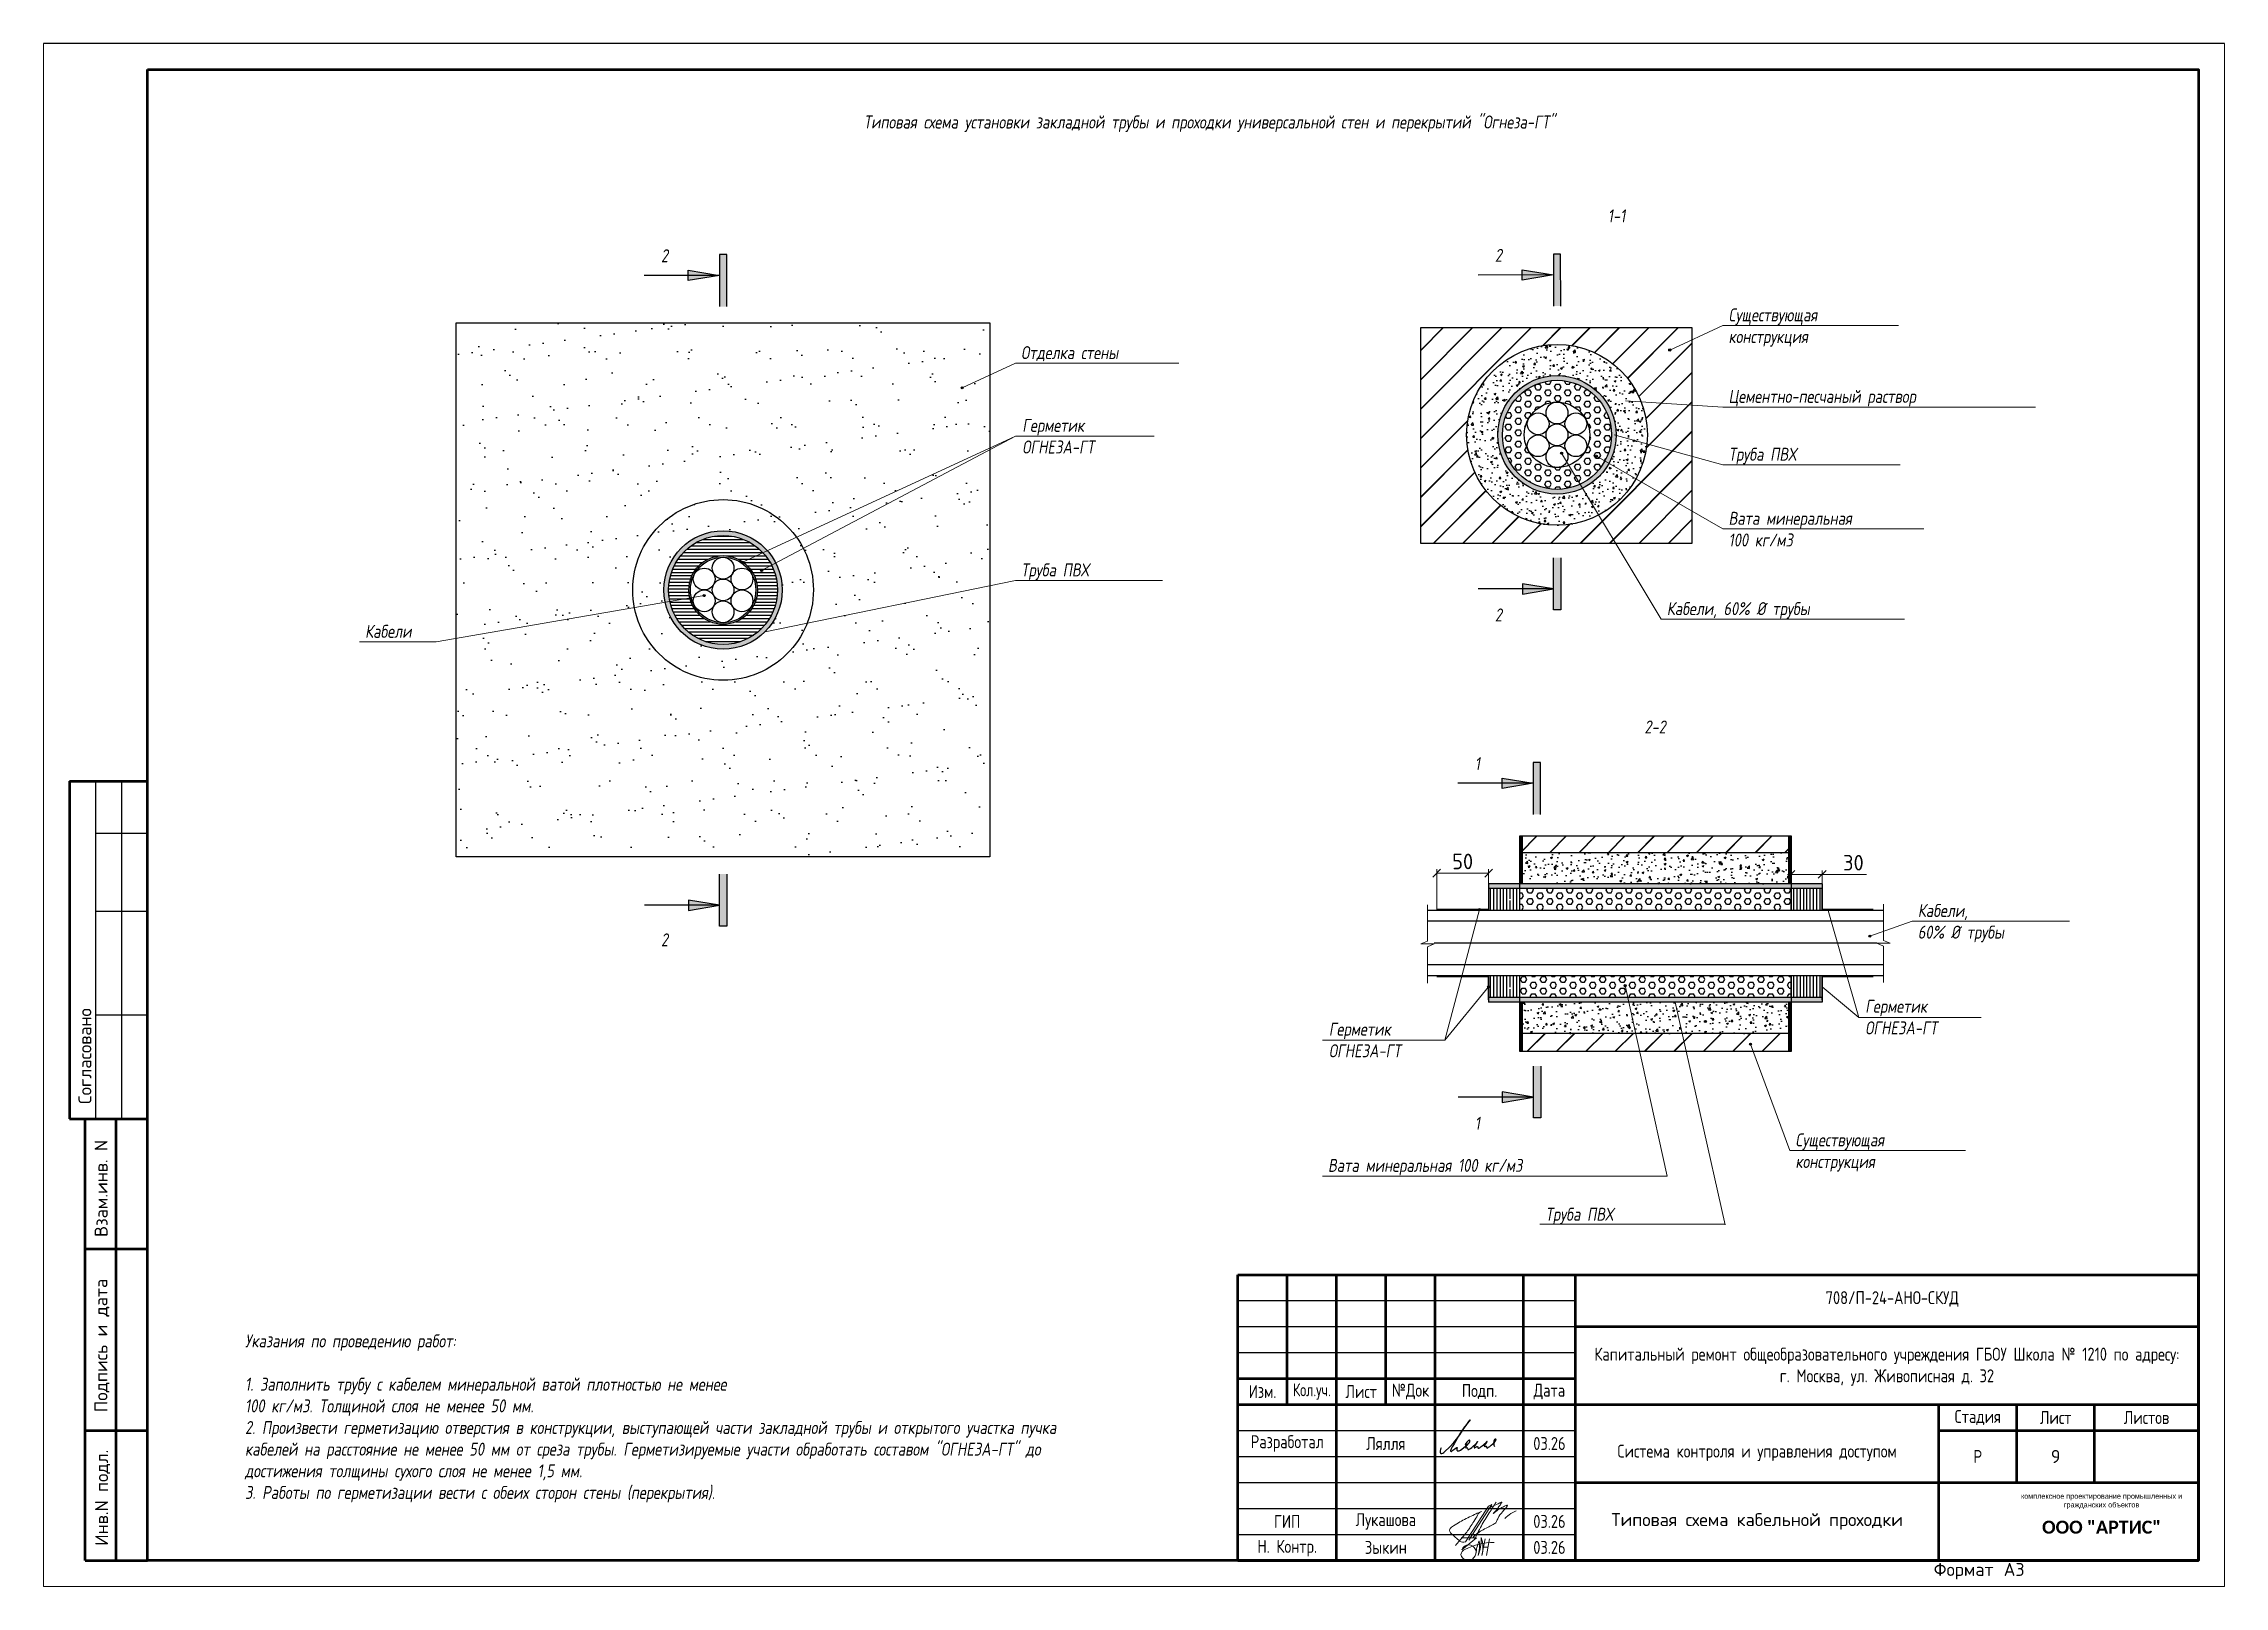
# Paper-space layout 'Сх3' of a CAD drawing. Header units: millimetres. Extents: x -3722 to 1243, y -4660 to 657.
# Drawn here: x -3722.4 to -3304, y -4660.4 to -4364.5 of the extents above; entities outside this region: 32.
# The model-space entities are those that its viewports show. They can reach past a viewport. Long polylines and large blocks are cut down to what shows.
import ezdxf
from ezdxf.enums import TextEntityAlignment as Align

# ---------------------------------------------------------------- set-up
doc = ezdxf.new("R2010")
doc.units = ezdxf.units.MM
doc.linetypes.add('JIS_02_2.0', pattern=[3, 2, -1])
doc.linetypes.add('SHTRIX2', pattern=[2.2, 1, -1.2])
for name, color, linetype in [('__НАДПИСИ', 7, 'Continuous'), ('G-ANOTVPRT_T', 7, 'Continuous'), ('Основная', 7, 'Continuous'), ('стена', 20, 'Continuous')]:
    doc.layers.add(name, color=color, linetype=linetype)
for name, color, linetype, lineweight in [('__ФОРМАТ', 7, 'Continuous', 40), ('A-_ANOTTEXT_T', 7, 'Continuous', 9), ('Подписи', 7, 'Continuous', 13), ('Формат', 225, 'Continuous', 30)]:
    doc.layers.add(name, color=color, linetype=linetype, lineweight=lineweight)
doc.layers.add('ОФ_подписи', color=5, linetype='Continuous', lineweight=13, true_color=0x0000ff)
doc.styles.add('GOST 2.304', font='')
doc.styles.add('GOST 2.304 type A', font='', dxfattribs={"height": 250})
doc.styles.add('GOST 2.304 type A_2', font='', dxfattribs={"height": 2.5})
doc.styles.add('GOST 2.304 type A_3', font='', dxfattribs={"height": 3.5})
doc.styles.add('GOST Common_4', font='', dxfattribs={"height": 7})
doc.styles.add('ISOCPEUR', font='isocpeur.ttf', dxfattribs={"width": 0.9, "height": 350})
doc.styles.add('PDF ISOCPEUR', font='isocpeur.ttf')
doc.styles.add('RubezhCAD', font='', dxfattribs={"oblique": 10})
doc.styles.get("Standard").update_dxf_attribs({"font": ''})
doc.styles.add('XREF1$0$Standard', font='isocpeur.ttf')
doc.styles.add('ГОСТ 2.304', font='')
doc.styles.get('GOST 2.304').set_extended_font_data('GOST type B')
doc.styles.get('GOST 2.304 type A').set_extended_font_data('GOST 2.304 type A')
doc.styles.get('GOST 2.304 type A_2').set_extended_font_data('GOST 2.304 type A')
doc.styles.get('GOST 2.304 type A_3').set_extended_font_data('GOST 2.304 type A')
doc.styles.get('GOST Common_4').set_extended_font_data('GOST 2.304 type A')
doc.styles.get('RubezhCAD').set_extended_font_data('GOST type A')
doc.styles.get('Standard').set_extended_font_data('GOST type B')
doc.styles.get('ГОСТ 2.304').set_extended_font_data('GOST 2.304 type A')
doc.dimstyles.new('Копия 150', dxfattribs={"dimtxt": 2, "dimasz": 2, "dimexe": 1.25, "dimexo": 0.5, "dimgap": 1, "dimtad": 1, "dimdec": 0, "dimtxsty": 'Standard', "dimblk": 'OBLIQUE', "dimcen": 2.5, "dimdle": 1, "dimadec": 0, "dimazin": 0, "dimtfac": 1, "dimtdec": 0, "dimtmove": 0, "dimatfit": 3, "dimldrblk": 'DOT', "dimfxl": 1, "dimlwd": 5, "dimlwe": 5, "dimarcsym": 0})

psp = doc.layouts.new('Сх3')

# ---------------------------------------------------------------- texts
at = {"layer": 'A-_ANOTTEXT_T', "attachment_point": 1}
for s, insert, char_height, width, style in [('\\fGOST Common|b0|i0|c204|p34|; ', (599.92, 657.41), 7, 2.9662, 'GOST Common_4'), ('\\fGOST Common|b0|i0|c204|p34|; ', (682.41, 657.41), 7, 2.9662, 'GOST Common_4'), ('\\fGOST Common|b0|i0|c204|p34|; ', (738.37, 657.41), 7, 2.9662, 'GOST Common_4'), ('\\fGOST Common|b0|i0|c204|p34|; ', (844.53, 657.41), 7, 2.9662, 'GOST Common_4'), ('\\fGOST Common|b0|i0|c204|p34|; ', (640.87, 645.43), 7, 2.9662, 'GOST Common_4'), ('\\fGOST Common|b0|i0|c204|p34|; ', (708.67, 645.43), 7, 2.9662, 'GOST Common_4'), ('\\fGOST Common|b0|i0|c204|p34|; ', (810.07, 645.43), 7, 2.9662, 'GOST Common_4'), ('\\fGOST Common|b0|i0|c204|p34|; ', (822.44, 645.43), 7, 2.9662, 'GOST Common_4'), ('\\fGOST Common|b0|i0|c204|p34|; ', (652.58, 621.49), 7, 2.9662, 'GOST Common_4'), ('\\fGOST Common|b0|i0|c204|p34|; ', (731.88, 621.49), 7, 2.9662, 'GOST Common_4'), ('\\fGOST Common|b0|i0|c204|p34|; ', (790.56, 621.49), 7, 2.9662, 'GOST Common_4'), ('\\fGOST 2.304 type A|b0|i0|c204|p34|; ', (1157.37, 68.61), 2.5, 1.2827, 'GOST 2.304 type A_2'), ('\\fGOST 2.304 type A|b0|i0|c204|p34|; ', (1161.34, 68.61), 2.5, 1.2827, 'GOST 2.304 type A_2'), ('\\fGOST 2.304 type A|b0|i0|c204|p34|; ', (1183.56, 68.61), 2.5, 1.2827, 'GOST 2.304 type A_2'), ('\\fGOST 2.304 type A|b0|i0|c204|p34|; ', (1186.08, 68.61), 2.5, 1.2827, 'GOST 2.304 type A_2'), ('\\fGOST 2.304 type A|b0|i0|c204|p34|; ', (1199.44, 68.61), 2.5, 1.2827, 'GOST 2.304 type A_2'), ('\\fGOST 2.304 type A|b0|i0|c204|p34|; ', (1214.45, 68.61), 2.5, 1.2827, 'GOST 2.304 type A_2'), ('\\fGOST 2.304 type A|b0|i0|c204|p34|; ', (1224.71, 68.61), 2.5, 1.2827, 'GOST 2.304 type A_2'), ('\\fGOST 2.304 type A|b0|i0|c204|p34|; ', (1145.4, 64.78), 2.5, 1.2827, 'GOST 2.304 type A_2'), ('\\fGOST 2.304 type A|b0|i0|c204|p34|; ', (1149.63, 64.78), 2.5, 1.2827, 'GOST 2.304 type A_2'), ('\\fGOST 2.304 type A|b0|i0|c204|p34|; ', (1158.82, 64.78), 2.5, 1.2827, 'GOST 2.304 type A_2'), ('\\fGOST 2.304 type A|b0|i0|c204|p34|; ', (1142.67, 17.43), 3.5, 1.6835, 'GOST 2.304 type A_3'), ('\\fGOST 2.304 type A|b0|i0|c204|p34|; ', (1170.98, 17.43), 3.5, 1.6835, 'GOST 2.304 type A_3'), ('\\fGOST 2.304 type A|b0|i0|c204|p34|; ', (1182.29, 17.43), 3.5, 1.6835, 'GOST 2.304 type A_3'), ('\\fGOST 2.304 type A|b0|i0|c204|p34|; ', (1201.87, 17.43), 3.5, 1.6835, 'GOST 2.304 type A_3'), ('\\fGOST 2.304 type A|b0|i0|c204|p34|; ', (1243.34, 17.43), 3.5, 1.6835, 'GOST 2.304 type A_3'), ('\\fGOST 2.304 type A|b0|i0|c204|p34|; ', (1143.4, 12.07), 3.5, 1.6835, 'GOST 2.304 type A_3'), ('\\fGOST 2.304 type A|b0|i0|c204|p34|; ', (1167.34, 12.07), 3.5, 1.6835, 'GOST 2.304 type A_3'), ('\\fGOST 2.304 type A|b0|i0|c204|p34|; ', (1225.35, 12.07), 3.5, 1.6835, 'GOST 2.304 type A_3'), ('\\fGOST 2.304 type A|b0|i0|c204|p34|; ', (1232.69, 12.07), 3.5, 1.6835, 'GOST 2.304 type A_3'), ('\\fGOST 2.304 type A|b0|i0|c204|p34|; ', (1160.79, 6.71), 3.5, 1.6835, 'GOST 2.304 type A_3'), ('\\fGOST 2.304 type A|b0|i0|c204|p34|; ', (1211.59, 6.71), 3.5, 1.6835, 'GOST 2.304 type A_3')]:
    psp.add_mtext(s, dxfattribs=dict(at, insert=insert, char_height=char_height, width=width, style=style))

msp = doc.modelspace()

# ---------------------------------------------------------------- texts
at = {"color": 0, "linetype": 'SHTRIX2', "lineweight": 50, "transparency": 33554687, "char_height": 250, "style": 'RubezhCAD'}
for s, insert, attachment_point in [('Типовая схема установки закладной трубы и проходки универсальной стен и перекрытий "Огнеза-ГТ" ', (607904.4, 157238.5), 5), ('1-1', (615575.2, 155590), 1), ('2', (597341.4, 154822.7), 1), ('2', (613402, 154831), 1), ('Существующая\\Pконструкция', (617901.6, 153683.9), 1), ('Отделка стены', (604276, 152957.5), 1), ('Цементно-песчаный раствор ', (617901.6, 152115.3), 1), ('Герметик \\PОГНЕЗА-ГТ', (604299.1, 151557.4), 1), ('Труба ПВХ', (617901.6, 151001.5), 1), ('Вата минеральная \\P100 кг/м3', (617901.6, 149768.1), 1), ('Труба ПВХ', (604276, 148774.7), 1), ('2', (613402, 147907.8), 1), ('Кабели, 60% %%C трубы', (616712.4, 148029.2), 1), ('Кабели', (591641.9, 147592.2), 1), ('2-2', (616281.5, 145750.7), 1), ('1', (613014.5, 145045.7), 1), ('Кабели, \\P60% %%C трубы\\P', (621546.9, 142217.5), 1), ('2', (597341.4, 141653.2), 1), ('Герметик \\PОГНЕЗА-ГТ', (620533.7, 140374.5), 1), ('Герметик \\PОГНЕЗА-ГТ', (610203.9, 139933.6), 1), ('1', (613014.5, 138122.5), 1), ('Существующая\\Pконструкция', (619189.9, 137801.9), 1), ('Вата минеральная 100 кг/м3 ', (610187.7, 137311.1), 1), ('Труба ПВХ', (614375.2, 136370.3), 1)]:
    msp.add_mtext(s, dxfattribs=dict(at, insert=insert, attachment_point=attachment_point))
at = {"color": 0, "linetype": 'SHTRIX2', "lineweight": 50, "transparency": 33554687, "insert": (589330.3, 133931.8), "char_height": 250, "width": 16232.396, "attachment_point": 1, "style": 'RubezhCAD'}
msp.add_mtext('Указания по проведению работ:{\\L\\P\\P}1. Заполнить трубу с кабелем минеральной ватой плотностью не менее \\P100 кг/м3. Толщиной слоя не менее 50 мм.\\P2. Произвести герметизацию отверстия в конструкции, выступающей части закладной трубы и открытого участка пучка кабелей на расстояние не менее 50 мм от среза трубы. Герметизируемые участи обработать составом "ОГНЕЗА-ГТ" до достижения толщины сухого слоя не менее 1,5 мм.\\P3. Работы по герметизации вести с обеих сторон стены (перекрытия).', dxfattribs=at)
at = {"color": 0, "linetype": 'Continuous', "transparency": 33554687, "insert": (624201.6, 131581.9), "char_height": 250, "width": 1500, "attachment_point": 5, "style": 'PDF ISOCPEUR'}
msp.add_mtext('9', dxfattribs=at)
at = {"layer": 'Формат', "color": 0, "transparency": 33554687, "insert": (618451.6, 130331.9), "char_height": 250, "width": 7000, "attachment_point": 5, "style": 'ISOCPEUR'}
msp.add_mtext('{\\W1;Типовая схема кабельной проходки}', dxfattribs=at)

# ---------------------------------------------------------------- blocks, each defined once
blk = doc.blocks.new('*U1218')
at = {"lineweight": 50}
for p, q in [((5, 155), (20, 155)), ((5, 155), (5, 90)), ((5, 90), (20, 90)), ((8, 5), (8, 90)), ((14, 5), (14, 90)), ((8, 65), (20, 65)), ((8, 30), (20, 30)), ((8, 5), (20, 5))]:
    blk.add_line(p, q, dxfattribs=at)
for p, q in [((10, 155), (10, 90)), ((15, 155), (15, 90)), ((10, 145), (20, 145)), ((10, 130), (20, 130)), ((10, 110), (20, 110))]:
    blk.add_line(p, q)
blk.add_lwpolyline([(0, 0), (420, 0), (420, 297), (0, 297)], close=True)
blk.add_lwpolyline([(20, 292), (415, 292), (415, 5), (20, 5)], close=True, dxfattribs=at)
at = {"style": 'XREF1$0$Standard'}
for s, p in [('Согласовано', (7.95, 102.07)), ('Взам.инв. N', (11.07, 76.61)), ('Подпись и дата', (11.04, 46.36)), ('Инв.N подл.', (11.17, 17.07))]:
    blk.add_text(s, height=2.5, rotation=90, dxfattribs=at).set_placement(p, align=Align.MIDDLE_CENTER)
blk.add_text('Формат', height=2.5, dxfattribs=at).set_placement((364.02, 2))
blk.add_text('А3', height=2.5, dxfattribs=at).set_placement((381.51, 2), align=Align.RIGHT)
for tag, p in [('СОГЛАСОВАНО_ДАТА2', (14.37, 145.56)), ('СОГЛАСОВАНО_ДАТА3', (19.37, 145.56)), ('СОГЛАСОВАНО_ФАМИЛИЯ2', (14.37, 110.56)), ('СОГЛАСОВАНО_ФАМИЛИЯ3', (19.37, 110.56)), ('СОГЛАСОВАНО_ДОЛЖНОСТЬ2', (14.37, 90.56)), ('СОГЛАСОВАНО_ДОЛЖНОСТЬ3', (19.37, 90.56))]:
    blk.add_attdef(tag, p, '', height=2.5, rotation=90, dxfattribs=at)
for tag, p in [('ВЗАМ_ИНВ_НОМЕР', (19.37, 77.5)), ('ИНВ_N_ПОДЛ', (19.37, 17.5))]:
    blk.add_attdef(tag, text='', height=2.5, rotation=90, dxfattribs=at).set_placement(p, align=Align.CENTER)
blk.add_attdef('ИНВ_ДАТА', text='', height=2.5, rotation=90, dxfattribs=at).set_placement((19.37, 63.83), align=Align.RIGHT)
blk = doc.blocks.new('_Oblique')
at = {"color": 0, "linetype": 'ByBlock', "lineweight": -2}
blk.add_line((-0.5, -0.5), (0.5, 0.5), dxfattribs=at)
blk = doc.blocks.new('*D1298')
at = {"color": 0, "lineweight": 5, "transparency": 16777216}
for p, q in [((619105, 142515), (619105, 142863)), ((619705, 142515), (619705, 142863)), ((619105, 142788), (619705, 142788)), ((619705, 142788), (620560, 142788))]:
    blk.add_line(p, q, dxfattribs=at)
at = {"layer": 'Defpoints', "color": 0, "transparency": 16777216}
for p in [(619105, 142515), (619705, 142788), (619705, 142515)]:
    blk.add_point(p, dxfattribs=at)
at = {"color": 0, "lineweight": 5, "transparency": 16777216, "xscale": 150, "yscale": 150, "zscale": 150, "rotation": 180}
blk.add_blockref('_Oblique', (619105, 142788), dxfattribs=at)
at = {"color": 0, "lineweight": 5, "transparency": 16777216, "xscale": 150, "yscale": 150, "zscale": 150}
blk.add_blockref('_Oblique', (619705, 142788), dxfattribs=at)
at = {"color": 0, "transparency": 16777216, "insert": (620306, 143013), "char_height": 300, "attachment_point": 5, "style": 'GOST 2.304'}
blk.add_mtext('30', dxfattribs=at)
blk = doc.blocks.new('_Dot')
at = {"color": 0, "linetype": 'ByBlock', "lineweight": -2}
blk.add_line((-0.5, 0), (-1, 0), dxfattribs=at)
at = {"color": 0, "linetype": 'ByBlock', "lineweight": 0, "const_width": 0.5}
blk.add_lwpolyline([(-0.25, 0, 1), (0.25, 0, 1)], format="xyb", close=True, dxfattribs=at)
blk = doc.blocks.new('*D1299')
at = {"color": 0, "lineweight": 5, "transparency": 16777216}
for p, q in [((612281, 142110), (612281, 142887)), ((612281, 142812), (613281, 142812)), ((613281, 142605), (613281, 142887))]:
    blk.add_line(p, q, dxfattribs=at)
at = {"layer": 'Defpoints', "color": 0, "transparency": 16777216}
for p in [(613281, 142812), (613281, 142605), (612281, 142110)]:
    blk.add_point(p, dxfattribs=at)
at = {"color": 0, "lineweight": 5, "transparency": 16777216, "xscale": 150, "yscale": 150, "zscale": 150, "rotation": 180}
blk.add_blockref('_Oblique', (612281, 142812), dxfattribs=at)
at = {"color": 0, "lineweight": 5, "transparency": 16777216, "xscale": 150, "yscale": 150, "zscale": 150}
blk.add_blockref('_Oblique', (613281, 142812), dxfattribs=at)
at = {"color": 0, "transparency": 16777216, "insert": (612781, 143037), "char_height": 300, "attachment_point": 5, "style": 'GOST 2.304'}
blk.add_mtext('50', dxfattribs=at)
blk = doc.blocks.new('П_Зыкин')
at = {"layer": 'ОФ_подписи', "color": 5, "ltscale": 100, "transparency": 33554687}
for p, q in [((142, 249), (62, -174)), ((102, 37), (218, 37)), ((258, 249), (178, -174))]:
    blk.add_line(p, q, dxfattribs=at)
blk.add_lwpolyline([(-462, 273), (-74, 273), (-446, -30)], dxfattribs=at)
for centre, radius, start, end in [((-271, -94), 186, 314.2393, 159.9348), ((345, -1372), 1523, 88.8758, 117.8788), ((1109, -252), 1204, 158.7593, 174.231), ((-1024, 224), 1068, 337.8144, 2.8859), ((-849, 72), 852, 342.8308, 7.4815), ((-9, 182), 4.48, 8.9691, 155.6551), ((-643, 22), 732, 344.4555, 20.462), ((-318, -169), 151, 108.7568, 173.4251), ((-287, -115), 185, 191.5358, 322.3512)]:
    blk.add_arc(centre, radius, start, end, dxfattribs=at)
blk = doc.blocks.new('П_Лукашова')
at = {"layer": 'ОФ_подписи', "color": 5}
for p, q in [((221, 339), (-221, -339)), ((286, 371), (-156, -307)), ((283, 370), (218, 338))]:
    blk.add_line(p, q, dxfattribs=at)
for points in [[(221, 301), (344, 360), (434, 401), (475, 416), (464, 395), (420, 336), (342, 232), (310, 203), (337, 221), (420, 283), (490, 322), (558, 352), (576, 358), (491, 240), (403, 113), (374, 49), (360, 20)], [(-221, -339), (-276, -344), (-368, -289), (-446, -221), (-505, -166), (-522, -116), (-412, -16), (-295, 56), (-173, 120), (-49, 179), (33, 216), (87, 237), (52, 221), (11, 167), (-59, 51), (-126, -52), (-177, -132), (-256, -231), (-409, -409)], [(360, 20), (294, -18), (203, -65), (91, -124), (-73, -248)], [(366, 415), (236, 213), (85, -37), (-50, -300)], [(530, 102), (646, 199), (748, 254)]]:
    blk.add_spline(points, degree=3, dxfattribs=at)
blk = doc.blocks.new('штамп')
at = {"layer": '__ФОРМАТ', "linetype": 'Continuous', "lineweight": 50}
for p, q in [((531929, 45357), (531929, 50857)), ((531929, 50857), (550429, 50857)), ((532879, 48357), (532879, 50857)), ((533829, 45357), (533829, 50857)), ((534779, 48357), (534779, 50857)), ((535729, 45357), (535729, 50857)), ((537429, 45357), (537429, 50857)), ((538429, 45357), (538429, 50857)), ((550429, 45357), (550429, 50857)), ((538429, 49857), (550429, 49857)), ((531929, 48857), (538429, 48857)), ((531929, 48357), (550429, 48357)), ((545429, 45357), (545429, 48357)), ((546929, 46857), (546929, 48357)), ((548429, 46857), (548429, 48357)), ((545429, 47857), (550429, 47857)), ((538429, 46857), (550429, 46857)), ((531929, 45357), (550429, 45357))]:
    blk.add_line(p, q, dxfattribs=at)
at = {"layer": '__ФОРМАТ', "linetype": 'Continuous', "lineweight": -2}
for p, q in [((531929, 50357), (538429, 50357)), ((531929, 49857), (538429, 49857)), ((531929, 49357), (538429, 49357)), ((531929, 48857), (538429, 48857)), ((531929, 47857), (538429, 47857)), ((531929, 47357), (538429, 47357)), ((531929, 46857), (538429, 46857)), ((538429, 46857), (550429, 46857)), ((531929, 46357), (538429, 46357)), ((531929, 45857), (538429, 45857))]:
    blk.add_line(p, q, dxfattribs=at)
at = {"layer": 'Подписи', "color": 5, "lineweight": 25}
blk.add_lwpolyline([(535847, 47525), (535833, 47500), (535823, 47461), (535824, 47440), (535829, 47423), (535840, 47414), (535857, 47413), (535876, 47421), (535897, 47435), (535917, 47454), (536005, 47539), (536088, 47624), (536142, 47690), (536203, 47776), (536266, 47874), (536323, 47953), (536362, 48009), (536395, 48059), (536405, 48060), (536397, 48045), (536295, 47925), (536205, 47790), (536095, 47603), (536059, 47544), (536038, 47506), (536029, 47485), (536027, 47473), (536027, 47462), (536031, 47457), (536037, 47454), (536045, 47456), (536057, 47466), (536072, 47479), (536107, 47506), (536133, 47525), (536147, 47532), (536152, 47532), (536153, 47529), (536150, 47520), (536147, 47504), (536146, 47491), (536148, 47479), (536150, 47471), (536157, 47465), (536166, 47462), (536178, 47464), (536189, 47469), (536215, 47480), (536240, 47498), (536281, 47529), (536306, 47550), (536324, 47567), (536342, 47582), (536372, 47609), (536388, 47629), (536397, 47646), (536399, 47657), (536398, 47666), (536393, 47671), (536383, 47671), (536372, 47667), (536356, 47653), (536336, 47632), (536323, 47612), (536313, 47599), (536309, 47587), (536310, 47579), (536315, 47575), (536326, 47579), (536335, 47585), (536344, 47592), (536348, 47595), (536352, 47596), (536354, 47595), (536355, 47592), (536349, 47583), (536342, 47575), (536334, 47561), (536326, 47547), (536322, 47538), (536320, 47531), (536321, 47523), (536325, 47519), (536328, 47519), (536333, 47524), (536338, 47527), (536344, 47526), (536346, 47520), (536351, 47508), (536355, 47498), (536359, 47493), (536366, 47491), (536375, 47491), (536385, 47497), (536412, 47513), (536436, 47532), (536466, 47559), (536491, 47583), (536517, 47607), (536529, 47621), (536545, 47642), (536547, 47643), (536546, 47644), (536543, 47644), (536541, 47642), (536538, 47637), (536499, 47577), (536491, 47558), (536482, 47544), (536480, 47535), (536479, 47529), (536481, 47524), (536483, 47522), (536489, 47523), (536494, 47526), (536502, 47532), (536512, 47539), (536522, 47544), (536530, 47548), (536541, 47549), (536547, 47546), (536550, 47541), (536551, 47531), (536552, 47525), (536553, 47521), (536558, 47517), (536562, 47515), (536568, 47515), (536575, 47517), (536583, 47523), (536596, 47533), (536617, 47547), (536636, 47561), (536659, 47583), (536688, 47609), (536702, 47620), (536713, 47630), (536721, 47636), (536727, 47641), (536727, 47643), (536726, 47644), (536723, 47643), (536720, 47638), (536715, 47629), (536693, 47594), (536681, 47575), (536676, 47566), (536674, 47557), (536677, 47551), (536679, 47547), (536684, 47546), (536689, 47549), (536695, 47552), (536700, 47554), (536709, 47554), (536716, 47551), (536717, 47545), (536719, 47535), (536721, 47527), (536725, 47524), (536731, 47520), (536741, 47523), (536747, 47528), (536757, 47534), (536779, 47550), (536809, 47572), (536842, 47600), (536865, 47623), (536880, 47642), (536895, 47664), (536899, 47675), (536901, 47684), (536898, 47689), (536891, 47693), (536881, 47689), (536873, 47682), (536862, 47668), (536856, 47654), (536855, 47638), (536856, 47622), (536856, 47598), (536858, 47583), (536860, 47572), (536864, 47560), (536871, 47551)], dxfattribs=at)
at = {"layer": 'ОФ_подписи'}
for name, p, xscale, yscale, zscale in [('П_Лукашова', (536533, 46057), 1.010226427429054, 1.010226427429054, 1.010226427429054), ('П_Зыкин', (536581, 45585), 0.7621923841183493, 0.7621923841183493, 0.7621923841183493)]:
    blk.add_blockref(name, p, dxfattribs=dict(at, xscale=xscale, yscale=yscale, zscale=zscale))
at = {"transparency": 33554687, "attachment_point": 5, "style": 'ГОСТ 2.304'}
for s, insert, char_height, width in [('{\\fArial|b0|i0|c204|p34;комплексное проектирование промышленных и гражданских объектов}', (548563, 46495), 100, 3372.21), ('{\\fCorbel Light|b1|i0|c204|p34;ООО "АРТИС"}', (548563, 45995), 250, 4171.2)]:
    blk.add_mtext(s, dxfattribs=dict(at, insert=insert, char_height=char_height, width=width))
at = {"layer": '__НАДПИСИ', "lineweight": 9, "ltscale": 2, "style": 'ISOCPEUR', "flags": 1}
blk.add_attdef('NOTATION', (548864, 51134), '', height=250, dxfattribs=at)
at = {"layer": '__НАДПИСИ', "lineweight": 9, "ltscale": 2, "style": 'RubezhCAD', "oblique": 10}
blk.add_attdef('SHEET', text='', height=250, dxfattribs=at).set_placement((547679, 47357), align=Align.MIDDLE_CENTER)
at = {"layer": '__ФОРМАТ', "color": 7, "linetype": 'Continuous', "lineweight": 20, "char_height": 250, "attachment_point": 5, "style": 'GOST 2.304 type A'}
for s, insert, width in [('Капитальный ремонт общеобразовательного учреждения ГБОУ Школа № 1210 по адресу:      \\Pг. Москва, ул. Живописная д. 32', (544429, 49085), 12000), ('\\pi-7.5,l7.5,t7.5;{\\W0.9;\\C256;Кол.уч.}', (533354, 48607), 950)]:
    blk.add_mtext(s, dxfattribs=dict(at, insert=insert, width=width))
for s, insert, width, line_spacing_factor in [('\\pi-7.5,l7.5,t7.5;{\\C256;Изм.}', (532404, 48607), 950, 1.2), ('\\pi-7.5,l7.5,t7.5;{\\C256;Лист}', (534304, 48607), 950, 1.2), ('\\pi-7.5,l7.5,t7.5;{\\C256;№Док}', (535254, 48607), 950, 1.2), ('\\pi-7.5,l7.5,t7.5;{\\C256;Подп.}', (536584, 48607), 1710.72, 1.2), ('\\pi-7.5,l7.5,t7.5;{\\C256;Дата}', (537929, 48607), 1000, 1.2), ('\\pi-7.5,l7.5,t7.5;{\\C256;Стадия}', (546179, 48107), 1500, 1.2), ('\\pi-7.5,l7.5,t7.5;{\\C256;Лист}', (547679, 48107), 1500, 1.2), ('\\pi-7.5,l7.5,t7.5;{\\C256;Листов}', (549429, 48107), 2000, 1.2), ('\\pi-7.5,l7.5,t7.5;{\\C256;Разработал}', (532879, 47607), 1900, 1.2), ('{\\C256;Лялля}', (534779, 47607), 1900, 1.2), ('{\\C256;03.26}', (537929, 47607), 1000, 1.2), ('Система контроля и управления доступом ', (541929, 47427), 6828.82, 0.85), ('\\pi-750,l750,t750;{\\C256;Р}', (546179, 47357), 1500, 1.2), ('\\pi-7.5,l7.5,t7.5;{\\C256;ГИП}', (532879, 46107), 1900, 1.2), ('{\\C256;Лукашова}', (534779, 46107), 1900, 1.2), ('{\\C256;03.26}', (537929, 46107), 1000, 1.2), ('{\\C256;Н. Контр. }', (532879, 45592), 1900, 1.2), ('\\pi-750,l750,t750;{\\C256;Зыкин}', (534779, 45607), 1900, 1.2), ('{\\C256;03.26}', (537929, 45607), 1000, 1.2)]:
    blk.add_mtext(s, dxfattribs=dict(at, insert=insert, width=width, line_spacing_factor=line_spacing_factor))
at = {"layer": 'стена', "color": 18, "true_color": 0x000000, "insert": (543249, 50539), "char_height": 250, "width": 3851.47, "attachment_point": 1, "style": 'GOST 2.304 type A'}
blk.add_mtext('708/П-24-АНО-СКУД', dxfattribs=at)

# ---------------------------------------------------------------- dimensions: what is measured, and where the dimension line sits
at = {"color": 0, "transparency": 33554687}
for base, p1, p2, text, picture, middle in [((613281.1, 142811.9), (612281.1, 142110.3), (613281.1, 142605.3), '50', '*D1299', (612781.1, 142811.9)), ((619705.2, 142787.8), (619105.2, 142515.3), (619705.2, 142515.3), '30', '*D1298', (620306.1, 142787.8))]:
    dim = msp.add_linear_dim(base=base, p1=p1, p2=p2, text=text, dimstyle='Копия 150', override={"dimscale": 15, "dimtxt": 20, "dimasz": 10, "dimexe": 5, "dimexo": 0, "dimgap": 5, "dimtxsty": 'GOST 2.304', "dimdle": 0, "dimfxl": 125}, dxfattribs=at)
    dim.commit()
    dim.dimension.update_dxf_attribs({"geometry": picture, "text_midpoint": middle, "dimtype": 160})

# ---------------------------------------------------------------- hatches: boundary and pattern name
at = {"lineweight": 0, "transparency": 33554687}
h = msp.add_hatch(color=0, dxfattribs=at)
h.paths.add_polyline_path([(598468.1, 153719.3), (598608.1, 153719.4), (598607.6, 154719.4), (598467.6, 154719.3)])
h.paths.add_polyline_path([(597867, 154218.4), (598467.8, 154319.3), (597866.9, 154319)])
h.paths.add_polyline_path([(597866.9, 154319), (598467.8, 154319.3), (597866.8, 154419.5)])
h = msp.add_hatch(color=0, dxfattribs=at)
h.paths.add_polyline_path([(614528.7, 153727.7), (614668.7, 153727.7), (614668.2, 154727.7), (614528.2, 154727.7)])
h.paths.add_polyline_path([(613927.6, 154226.8), (614528.4, 154327.7), (613927.5, 154327.3)])
h.paths.add_polyline_path([(613927.5, 154327.3), (614528.4, 154327.7), (613927.5, 154427.9)])
at = {"transparency": 33554687}
h = msp.add_hatch(dxfattribs=at)
h.set_pattern_fill('AR-SAND', color=0, scale=20, style=0)
h.set_pattern_definition([(37.5, (569280.5, 129890.9), (-32, 978.826), [0, -772.16, 0, -863.6, 0, -825.5]), (7.5, (569280.5, 129890.9), (899.047, 1433.65), [0, -416.56, 0, -695.96, 0, -266.7]), (327.5, (568655.7, 129890.9), (1581.985, 2.874), [0, -254, 0, -914.4, 0, -1193.8]), (317.5, (568655.7, 129890.9), (1527.113, 445.86), [0, -127, 0, -599.44, 0, -685.8])])
h.paths.add_polyline_path([(593397.6, 153404.1), (603677.6, 153404.1), (603677.6, 143124.1), (593397.6, 143124.1)])
edge = h.paths.add_edge_path(flags=16)
edge.add_arc((598537.6, 148264.1), 1140, 0, 360)
h = msp.add_hatch(dxfattribs=at)
h.set_pattern_fill('JIS_LC_20', color=0, scale=20, style=0)
h.set_pattern_definition([(45, (581275.96, 130670.7), (-282.8427, 282.8427), []), (45, (581283.96, 130670.7), (-282.8427, 282.8427), [])])
h.paths.add_polyline_path([(611973.7, 149161.2), (617197.8, 149161.2), (617197.8, 153313.8), (611973.7, 153313.8)])
h.paths.add_polyline_path([(616338.2, 151250.6, -1), (612858.2, 151250.6, -1)], flags=16)
h = msp.add_hatch(dxfattribs=at)
h.set_pattern_fill('AR-CONC', color=0, scale=2, style=0)
h.set_pattern_definition([(50, (581275.96, 130670.72), (364.3693, -31.8782), [38.1, -419.1]), (355, (581275.96, 130670.72), (-70.4857, 382.1133), [30.48, -335.28]), (100.451, (581306.33, 130668.06), (293.885, 350.2334), [32.38, -356.18]), (46.1842, (581275.96, 130772.3), (542.158, -84.0847), [57.15, -628.65]), (96.6356, (581321.14, 130765.3), (474.8085, 494.851), [48.57, -534.27]), (351.184, (581275.96, 130772.3), (474.809, 494.85), [45.72, -502.92]), (21, (581326.76, 130746.92), (303.2298, -204.531), [38.1, -419.1]), (326, (581326.76, 130746.92), (123.604, 368.376), [30.48, -335.28]), (71.4514, (581352.03, 130729.87), (426.833, 163.8457), [32.38, -356.18]), (37.5, (581275.96, 130670.72), (6.1772, 169.11008), [0, -331.216, 0, -340.36, 0, -336.55]), (7.5, (581275.96, 130670.72), (133.6393, 200.36115), [0, -194.056, 0, -323.596, 0, -128.27]), (327.5, (581162.68, 130670.72), (271.1812, -11.4575), [0, -127, 0, -396.24, 0, -525.78]), (317.5, (581111.88, 130670.72), (296.2584, 50.853), [0, -165.1, 0, -263.144, 0, -373.38])])
h.paths.add_polyline_path([(612858.2, 151250.6, 1), (616338.2, 151250.6, 1)])
h.paths.add_polyline_path([(615738.2, 151250.6, -1), (613458.2, 151250.6, -1)], flags=16)
h = msp.add_hatch(color=0, dxfattribs=at)
edge = h.paths.add_edge_path()
edge.add_arc((616769, 152882.7), 20, 0, 360)
h = msp.add_hatch(color=0, dxfattribs=at)
edge = h.paths.add_edge_path()
edge.add_arc((603143.4, 152156.3), 20, 0, 360)
h = msp.add_hatch(color=0, dxfattribs=at)
h.paths.add_polyline_path([(613458.2, 151250.6, 1), (615738.2, 151250.6, 1)])
h.paths.add_polyline_path([(615648.2, 151250.6, -1), (613548.2, 151250.6, -1)], flags=16)
h = msp.add_hatch(dxfattribs=at)
h.set_pattern_fill('HEX', color=0, scale=20, style=0)
h.set_pattern_definition([(0, (603915.86, 134520.6), (0, 109.9852), [63.5, -127]), (120, (603915.86, 134520.6), (-95.25, -54.9926), [63.5, -127]), (60, (603979.36, 134520.6), (-95.25, 54.9926), [63.5, -127])])
h.paths.add_polyline_path([(613548.2, 151250.6, 1), (615648.2, 151250.6, 1)])
h.paths.add_polyline_path([(613968.2, 151250.6, -1), (615228.2, 151250.6, -1)], flags=16)
h = msp.add_hatch(color=0, dxfattribs=at)
edge = h.paths.add_edge_path()
edge.add_arc((614686.9, 150897.6), 20, 0, 360)
h = msp.add_hatch(color=0, dxfattribs=at)
edge = h.paths.add_edge_path()
edge.add_arc((615359.9, 150838.8), 20, 0, 360)
h = msp.add_hatch(color=0, dxfattribs=at)
h.paths.add_polyline_path([(597397.6, 148264.1, 1), (599677.6, 148264.1, 1)])
h.paths.add_polyline_path([(599587.6, 148264.1, -1), (597487.6, 148264.1, -1)], flags=16)
h = msp.add_hatch(dxfattribs=at)
h.set_pattern_fill('LINE', color=0, scale=20, style=0)
h.set_pattern_definition([(0, (569280.516, 130505.513), (0, 63.5), [])])
h.paths.add_polyline_path([(597487.6, 148264.1, 1), (599587.6, 148264.1, 1)])
edge = h.paths.add_edge_path(flags=16)
edge.add_arc((598537.6, 148264.1), 660, 0, 360)
h = msp.add_hatch(color=0, dxfattribs=at)
edge = h.paths.add_edge_path()
edge.add_arc((598537.6, 148264.1), 660, 0, 360)
edge = h.paths.add_edge_path(flags=17)
edge.add_arc((598537.6, 148264.1), 630, 0, 360)
h = msp.add_hatch(color=0, dxfattribs=at)
edge = h.paths.add_edge_path()
edge.add_arc((598901.3, 148795.3), 20, 0, 360)
at = {"lineweight": 0, "transparency": 33554687}
h = msp.add_hatch(color=0, dxfattribs=at)
h.paths.add_polyline_path([(614531.6, 148884), (614671.6, 148884.1), (614672.1, 147884.1), (614532.1, 147884)])
h.paths.add_polyline_path([(613930.9, 148384.2), (614531.9, 148284), (613931, 148283.7)])
h.paths.add_polyline_path([(613931, 148283.7), (614531.9, 148284), (613931, 148183.1)])
at = {"transparency": 33554687}
h = msp.add_hatch(color=0, dxfattribs=at)
edge = h.paths.add_edge_path()
edge.add_arc((599280.2, 148637.1), 20, 0, 360)
h = msp.add_hatch(color=0, dxfattribs=at)
edge = h.paths.add_edge_path()
edge.add_arc((598173.9, 148154.9), 20, 0, 360)
at = {"lineweight": 0, "transparency": 33554687}
h = msp.add_hatch(color=0, dxfattribs=at)
h.paths.add_polyline_path([(614141.2, 143942.4), (614281.2, 143942.4), (614280.7, 144942.4), (614140.7, 144942.4)])
h.paths.add_polyline_path([(613540.1, 144441.5), (614140.9, 144542.4), (613540, 144542)])
h.paths.add_polyline_path([(613540, 144542), (614140.9, 144542.4), (613540, 144642.6)])
at = {"transparency": 33554687}
h = msp.add_hatch(dxfattribs=at)
h.set_pattern_fill('JIS_LC_20', color=0, scale=20, style=0)
h.set_pattern_definition([(45, (591000.05, 120885.4), (-282.8427, 282.8427), []), (45, (591008.05, 120885.4), (-282.8427, 282.8427), [])])
h.paths.add_polyline_path([(613881.1, 143528.5), (613881.1, 143205.1), (619105.2, 143205.1), (619105.2, 143528.5)])
h.paths.add_polyline_path([(613881.1, 139725.3), (613881.1, 139375.9), (619105.2, 139375.9), (619105.2, 139725.3)])
h = msp.add_hatch(dxfattribs=at)
h.set_pattern_fill('AR-CONC', color=0, scale=2, style=0)
h.set_pattern_definition([(50, (591000.05, 120885.4), (364.3693, -31.8782), [38.1, -419.1]), (355, (591000.05, 120885.4), (-70.4857, 382.1133), [30.48, -335.28]), (100.451, (591030.4, 120882.76), (293.885, 350.2334), [32.38, -356.18]), (46.1842, (591000.05, 120987), (542.158, -84.0847), [57.15, -628.65]), (96.6356, (591045.23, 120980), (474.8085, 494.851), [48.57, -534.27]), (351.184, (591000.05, 120987), (474.809, 494.85), [45.72, -502.92]), (21, (591050.85, 120961.6), (303.2298, -204.531), [38.1, -419.1]), (326, (591050.85, 120961.6), (123.604, 368.376), [30.48, -335.28]), (71.4514, (591076.12, 120944.57), (426.833, 163.8457), [32.38, -356.18]), (37.5, (591000.05, 120885.41), (6.1772, 169.1101), [0, -331.216, 0, -340.36, 0, -336.55]), (7.5, (591000.05, 120885.41), (133.6393, 200.36115), [0, -194.056, 0, -323.596, 0, -128.27]), (327.5, (590886.77, 120885.41), (271.1812, -11.4575), [0, -127, 0, -396.24, 0, -525.78]), (317.5, (590835.97, 120885.41), (296.2584, 50.853), [0, -165.1, 0, -263.144, 0, -373.38])])
h.paths.add_polyline_path([(619105.2, 142605.3), (619105.2, 143205.1), (613881.1, 143205.1), (613881.1, 142605.3)])
h.paths.add_polyline_path([(619105.2, 139725.3), (619105.2, 140325.3), (613881.1, 140325.3), (613881.1, 139725.3)])
at = {"lineweight": 0, "transparency": 33554687}
h = msp.add_hatch(color=0, dxfattribs=at)
h.paths.add_polyline_path([(598470.9, 142794.3), (598610.9, 142794.4), (598611.5, 141794.4), (598471.5, 141794.3)])
h.paths.add_polyline_path([(597870.3, 142294.5), (598471.2, 142194.3), (597870.3, 142194)])
h.paths.add_polyline_path([(597870.3, 142194), (598471.2, 142194.3), (597870.4, 142093.4)])
at = {"transparency": 33554687}
h = msp.add_hatch(color=0, dxfattribs=at)
h.paths.add_polyline_path([(619105.2, 142605.3), (619105.2, 142515.3), (619705.2, 142515.3), (619705.2, 142605.3)])
h.paths.add_polyline_path([(613881.1, 142515.3), (613881.1, 142605.3), (613281.1, 142605.3), (613281.1, 142515.3)])
h.paths.add_polyline_path([(613881.1, 142605.3), (613881.1, 142515.3), (619105.2, 142515.3), (619105.2, 142605.3)])
h = msp.add_hatch(dxfattribs=at)
h.set_pattern_fill('LINE', color=0, scale=20, angle=90, style=0)
h.set_pattern_definition([(90, (605823.27, 133651.51), (-63.5, 4e-15), [])])
h.paths.add_polyline_path([(613881.1, 142420.5), (613727.3, 142311.4, -0.1555047), (613731, 142299.8, -1), (613691, 142299.8, -0.7308455), (613727.3, 142311.4), (613881.1, 142420.5), (613881.1, 142515.3), (613281.1, 142515.3), (613281.1, 142110.3), (613281.1, 142095.3), (613881.1, 142095.3)])
h.paths.add_polyline_path([(613684.6, 140598.4, -0.6131259), (613716.4, 140614.6), (613877, 140835.3), (613281.1, 140835.3), (613281.1, 140645.3, -0.4142136), (613301.1, 140625.3, -0.4142136), (613281.1, 140605.3), (613281.1, 140415.3), (613881.1, 140415.3), (613881.1, 140835.3), (613877, 140835.3), (613716.4, 140614.6, -0.2398288), (613724.6, 140598.4, -1)])
h.paths.add_polyline_path([(619705.2, 142515.3), (619105.2, 142515.3), (619105.2, 142323.7), (619174.9, 142280, -0.752949), (619211.9, 142269.4, -1), (619171.9, 142269.4, -0.1409345), (619174.9, 142280), (619105.2, 142323.7), (619105.2, 142095.3), (619705.2, 142095.3)])
h.paths.add_polyline_path([(619705.2, 140820.3), (619705.2, 140835.3), (619272.2, 140835.3), (619399.4, 140415.3), (619705.2, 140415.3)])
h.paths.add_polyline_path([(619272.2, 140835.3), (619105.2, 140835.3), (619105.2, 140696.9), (619181.3, 140605.8, -0.6360691), (619214.1, 140590.4, -1), (619174.1, 140590.4, -0.2224422), (619181.3, 140605.8), (619105.2, 140696.9), (619105.2, 140415.3), (619399.4, 140415.3)])
h = msp.add_hatch(dxfattribs=at)
h.set_pattern_fill('HEX', color=0, scale=20, style=0)
h.set_pattern_definition([(0, (591000.05, 122524.4), (0, 109.9852), [63.5, -127]), (120, (591000.05, 122524.4), (-95.24998, -54.9926), [63.5, -127]), (60, (591063.55, 122524.4), (-95.24998, 54.9926), [63.5, -127])])
h.paths.add_polyline_path([(617993.1, 142515.3), (616053.6, 142515.3), (615673.1, 142095.3), (618123.9, 142095.3)])
h.paths.add_polyline_path([(616053.6, 142515.3), (614714.2, 142515.3), (613881.1, 142305.3), (613881.1, 142095.3), (615673.1, 142095.3)])
h.paths.add_polyline_path([(619105.2, 142435.7), (618493.5, 142515.3), (617993.1, 142515.3), (618123.9, 142095.3), (619105.2, 142095.3)])
h.paths.add_polyline_path([(619105.2, 142515.3), (618493.5, 142515.3), (619105.2, 142435.7)], flags=17)
h.paths.add_polyline_path([(614714.2, 142515.3), (613881.1, 142515.3), (613881.1, 142305.3)], flags=17)
h = msp.add_hatch(color=0, dxfattribs=at)
edge = h.paths.add_edge_path()
edge.add_arc((613105.1, 142110.3), 20, 0, 360)
h = msp.add_hatch(color=0, dxfattribs=at)
edge = h.paths.add_edge_path()
edge.add_arc((620622.5, 141600.1), 20, 0, 360)
h = msp.add_hatch(dxfattribs=at)
h.set_pattern_fill('HEX', color=0, scale=20, style=0)
h.set_pattern_definition([(0, (614495.54, 140820.38), (0, 109.9852), [63.5, -127]), (120, (614495.54, 140820.38), (-95.25, -54.9926), [63.5, -127]), (60, (614559.04, 140820.38), (-95.25, 54.9926), [63.5, -127])])
h.paths.add_polyline_path([(614531.5, 140835.3), (613881.1, 140835.3), (613881.1, 140779.7)], flags=17)
h.paths.add_polyline_path([(619105.2, 140835.3), (614531.5, 140835.3), (613881.1, 140779.7), (613881.1, 140415.3), (619105.2, 140415.3)])
h = msp.add_hatch(color=0, dxfattribs=at)
edge = h.paths.add_edge_path()
edge.add_arc((613281.1, 140625.3), 20, 0, 360)
h = msp.add_hatch(color=0, dxfattribs=at)
h.paths.add_polyline_path([(619705.2, 140325.3), (619705.2, 140415.3), (619105.2, 140415.3), (619105.2, 140325.3)])
h.paths.add_polyline_path([(613281.1, 140415.3), (613281.1, 140325.3), (613881.1, 140325.3), (613881.1, 140415.3)])
h.paths.add_polyline_path([(613881.1, 140415.3), (613881.1, 140325.3), (619105.2, 140325.3), (619105.2, 140415.3)])
h = msp.add_hatch(color=0, dxfattribs=at)
edge = h.paths.add_edge_path()
edge.add_arc((615909.3, 140646.2), 20, 0, 360)
h = msp.add_hatch(color=0, dxfattribs=at)
edge = h.paths.add_edge_path()
edge.add_arc((617455.9, 139956.7), 20, 0, 360)
h = msp.add_hatch(color=0, dxfattribs=at)
edge = h.paths.add_edge_path()
edge.add_arc((618322.8, 139519.9), 20, 0, 360)
at = {"lineweight": 0, "transparency": 33554687}
h = msp.add_hatch(color=0, dxfattribs=at)
h.paths.add_polyline_path([(614144.1, 139098.7), (614284.1, 139098.8), (614284.6, 138098.8), (614144.6, 138098.7)])
h.paths.add_polyline_path([(613543.4, 138598.9), (614144.4, 138498.7), (613543.5, 138498.4)])
h.paths.add_polyline_path([(613543.5, 138498.4), (614144.4, 138498.7), (613543.5, 138397.8)])

# ---------------------------------------------------------------- linework, layer by layer
at = {"color": 0, "linetype": 'Continuous', "lineweight": 25, "transparency": 33554687}
for p, q in [((598607.6, 154719.4), (598467.6, 154719.3)), ((598467.6, 154719.3), (598468.1, 153719.3)), ((598608.1, 153719.4), (598607.6, 154719.4)), ((614668.2, 154727.7), (614528.2, 154727.7)), ((614528.2, 154727.7), (614528.7, 153727.7)), ((614668.7, 153727.7), (614668.2, 154727.7)), ((597867, 154218.4), (597866.8, 154419.5)), ((597866.8, 154419.5), (598467.8, 154319.3)), ((598467.8, 154319.3), (597867, 154218.4)), ((613927.6, 154226.8), (613927.5, 154427.9)), ((613927.5, 154427.9), (614528.4, 154327.7)), ((614528.4, 154327.7), (613927.6, 154226.8)), ((614532.1, 147884), (614531.6, 148884)), ((614671.6, 148884.1), (614672.1, 147884.1)), ((614531.9, 148284), (613930.9, 148384.2)), ((613930.9, 148384.2), (613931, 148183.1)), ((613931, 148183.1), (614531.9, 148284)), ((614672.1, 147884.1), (614532.1, 147884)), ((614280.7, 144942.4), (614140.7, 144942.4)), ((614140.7, 144942.4), (614141.2, 143942.4)), ((614281.2, 143942.4), (614280.7, 144942.4)), ((613540.1, 144441.5), (613540, 144642.6)), ((613540, 144642.6), (614140.9, 144542.4)), ((614140.9, 144542.4), (613540.1, 144441.5)), ((598471.5, 141794.3), (598470.9, 142794.3)), ((598610.9, 142794.4), (598611.5, 141794.4)), ((598471.2, 142194.3), (597870.3, 142294.5)), ((597870.3, 142294.5), (597870.4, 142093.4)), ((597870.4, 142093.4), (598471.2, 142194.3)), ((598611.5, 141794.4), (598471.5, 141794.3)), ((614144.6, 138098.7), (614144.1, 139098.7)), ((614284.1, 139098.8), (614284.6, 138098.8)), ((614144.4, 138498.7), (613543.4, 138598.9)), ((613543.4, 138598.9), (613543.5, 138397.8)), ((613543.5, 138397.8), (614144.4, 138498.7)), ((614284.6, 138098.8), (614144.6, 138098.7))]:
    msp.add_line(p, q, dxfattribs=at)
at = {"color": 0, "lineweight": 20, "transparency": 33554687}
for p, q in [((616769, 152882.7), (617794.3, 153354)), ((617794.3, 153354), (621176, 153354)), ((603143.4, 152156.3), (604168.6, 152627.6)), ((604168.6, 152627.6), (607316.5, 152627.6)), ((615914.1, 151904.2), (617794.3, 151785.4)), ((617794.3, 151785.4), (623815.8, 151785.4)), ((598901.3, 148795.3), (604168.6, 151227.5)), ((599280.2, 148637.1), (604168.6, 151227.5)), ((604168.6, 151227.5), (606837.8, 151227.5)), ((615699.6, 151247.4), (617794.3, 150671.6)), ((614686.9, 150897.6), (616605.1, 147699.2)), ((615359.9, 150838.8), (617794.3, 149438.2)), ((617794.3, 150671.6), (621208.4, 150671.6)), ((617794.3, 149438.2), (621665.4, 149438.2)), ((599346.1, 147460.4), (604168.6, 148444.8)), ((604168.6, 148444.8), (606998.5, 148444.8)), ((598173.9, 148154.9), (593013.3, 147262.3)), ((616605.1, 147699.2), (621289.2, 147699.2)), ((591534.5, 147262.3), (593013.3, 147262.3)), ((613105.1, 142110.3), (612439.9, 139594.6)), ((619819.5, 142095.3), (620410.2, 140035.6)), ((620622.5, 141600.1), (621439.5, 141887.6)), ((621439.5, 141887.6), (624468.3, 141887.6)), ((613281.1, 140625.3), (612439.9, 139594.6)), ((615909.3, 140646.2), (616718.3, 136981.2)), ((616870.8, 140325.3), (617835, 136040.3)), ((619705.2, 140625.3), (620410.2, 140035.6)), ((620410.2, 140035.6), (622769.7, 140035.6)), ((610080.4, 139594.6), (612439.9, 139594.6)), ((618322.8, 139519.9), (619082.6, 137472)), ((619082.6, 137472), (622464.3, 137472)), ((610080.4, 136981.2), (616718.3, 136981.2)), ((614265, 136052.9), (617832.1, 136052.9))]:
    msp.add_line(p, q, dxfattribs=at)
at = {"color": 0, "transparency": 33554687}
for p, q in [((619105.2, 143205.1), (613881.1, 143205.1)), ((613281.1, 142605.3), (613281.1, 142515.3)), ((613281.1, 142560.3), (613281.1, 142110.3)), ((619705.2, 142605.3), (619705.2, 142515.3)), ((619705.2, 142560.3), (619705.2, 142110.3)), ((620884.8, 142095.3), (612101.7, 142095.3)), ((620884.8, 141885.3), (612101.7, 141885.3)), ((620756.7, 141465.3), (612229.9, 141465.3)), ((620884.8, 141045.3), (612101.7, 141045.3)), ((620884.8, 140835.3), (612101.7, 140835.3)), ((613281.1, 140370.3), (613281.1, 140820.3)), ((619705.2, 140370.3), (619705.2, 140820.3)), ((613281.1, 140415.3), (613281.1, 140325.3)), ((619705.2, 140415.3), (619705.2, 140325.3)), ((619101.7, 139725.3), (613881.1, 139725.3))]:
    msp.add_line(p, q, dxfattribs=at)
at = {"color": 0, "lineweight": 0, "transparency": 33554687}
for p, q in [((612101.7, 141503.6), (612101.7, 142203.6)), ((620884.8, 141517.9), (620884.8, 142217.9)), ((612101.7, 141503.6), (611973.6, 141451)), ((611973.6, 141451), (612229.9, 141451)), ((612229.9, 141451), (612101.7, 141391)), ((612101.7, 140691), (612101.7, 141391)), ((620756.7, 141465.3), (620884.8, 141405.3)), ((621013, 141465.3), (620756.7, 141465.3)), ((620884.8, 141517.9), (621013, 141465.3)), ((620884.8, 140705.3), (620884.8, 141405.3))]:
    msp.add_line(p, q, dxfattribs=at)
at = {"color": 0, "linetype": 'Continuous', "lineweight": 25, "transparency": 33554687}
for points in [[(598467.8, 154319.3), (597017.5, 154318.5)], [(614528.4, 154327.7), (613078.1, 154326.9)], [(614531.9, 148284), (613081.5, 148283.2)], [(614140.9, 144542.4), (612690.6, 144541.6)], [(598471.2, 142194.3), (597020.9, 142193.5)], [(614144.4, 138498.7), (612694, 138497.9)]]:
    msp.add_lwpolyline(points, dxfattribs=at)
at = {"color": 0, "transparency": 33554687}
for points in [[(593397.6, 153404.1), (603677.6, 153404.1), (603677.6, 143124.1), (593397.6, 143124.1)], [(611973.7, 153313.8), (617197.8, 153313.8), (617197.8, 149161.2), (611973.7, 149161.2)]]:
    msp.add_lwpolyline(points, close=True, dxfattribs=at)
for points, const_width in [([(613911.1, 143528.5), (613911.1, 142605.3)], 60), ([(619075.2, 143528.5), (619075.2, 142605.3)], 60), ([(613281.1, 142095.3), (613281.1, 142515.3)], 30), ([(619705.2, 142095.3), (619705.2, 142515.3)], 30), ([(613281.1, 142110.3), (612281.1, 142110.3), (612281.1, 142110.3)], 30), ([(619705.2, 142110.3), (620690.2, 142110.3)], 30), ([(613266.1, 140820.3), (612281.1, 140820.3)], 30), ([(613281.1, 140835.3), (613281.1, 140415.3)], 30), ([(619705.2, 140835.3), (619705.2, 140415.3)], 30), ([(619705.2, 140820.3), (620690.2, 140820.3)], 30), ([(613911.1, 140325.3), (613911.1, 139375.9)], 60), ([(619075.2, 140325.3), (619075.2, 139375.9)], 60)]:
    msp.add_lwpolyline(points, dxfattribs=dict(at, const_width=const_width))
for points in [[(613881.1, 142095.3), (613881.1, 143528.5), (619105.2, 143528.5), (619105.2, 142095.3)], [(619705.2, 142605.3), (613281.1, 142605.3)], [(619705.2, 142515.3), (613281.1, 142515.3)], [(613881.1, 142095.3), (613881.1, 142515.3)], [(619105.2, 142095.3), (619105.2, 142515.3)], [(619105.2, 140835.3), (619105.2, 139375.9), (613881.1, 139375.9), (613881.1, 140835.3)], [(613881.1, 140415.3), (613881.1, 140835.3)], [(619105.2, 140415.3), (619105.2, 140835.3)], [(619705.2, 140415.3), (613281.1, 140415.3)], [(619705.2, 140325.3), (613281.1, 140325.3)], [(608451.6, 129581.9), (610451.6, 129581.9), (612451.6, 129581.9), (613951.6, 129581.9), (614951.6, 129581.9), (621951.6, 129581.9), (626951.6, 129581.9)]]:
    msp.add_lwpolyline(points, dxfattribs=at)
at = {"color": 0, "ltscale": 100, "transparency": 33554687}
msp.add_lwpolyline([(626951.6, 129581.9), (626951.6, 131081.9), (626951.6, 132081.9), (626951.6, 132581.9), (626951.6, 134081.9), (626951.6, 135081.9)], dxfattribs=at)
at = {"color": 0, "transparency": 33554687}
for centre, radius in [((614598.2, 151250.6), 1740), ((616769, 152882.7), 20), ((603143.4, 152156.3), 20), ((614598.2, 151250.6), 1140), ((614598.2, 151250.6), 1050), ((614598.2, 151250.6), 630), ((614234.5, 151460.6), 210), ((614598.2, 151670.6), 210), ((614961.9, 151460.6), 210), ((614234.5, 151040.6), 210), ((614598.2, 151250.6), 210), ((614961.9, 151040.6), 210), ((614598.2, 150830.6), 210), ((614686.9, 150897.6), 20), ((615359.9, 150838.8), 20), ((598537.6, 148264.1), 1140), ((598537.6, 148264.1), 1050), ((598537.6, 148264.1), 660), ((598537.6, 148264.1), 630), ((598173.9, 148474.1), 210), ((598537.6, 148684.1), 210), ((598901.3, 148474.1), 210), ((598901.3, 148795.3), 20), ((598173.9, 148054.1), 210), ((598537.6, 148264.1), 210), ((598901.3, 148054.1), 210), ((599280.2, 148637.1), 20), ((598173.9, 148154.9), 20), ((598537.6, 147844.1), 210), ((613105.1, 142110.3), 20), ((620622.5, 141600.1), 20), ((613281.1, 140625.3), 20), ((615909.3, 140646.2), 20), ((617455.9, 139956.7), 20), ((618322.8, 139519.9), 20)]:
    msp.add_circle(centre, radius, dxfattribs=at)
at = {"color": 0, "linetype": 'JIS_02_2.0', "transparency": 33554687}
msp.add_circle((598537.6, 148264.1), 1740, dxfattribs=at)

# ---------------------------------------------------------------- block references
at = {"color": 7, "transparency": 33554687, "xscale": 100, "yscale": 100, "zscale": 100}
msp.add_blockref('*U1218', (585451.6, 129081.9), dxfattribs=at)
at = {"layer": 'Основная'}
msp.add_blockref('штамп', (76523, 84224.9), dxfattribs=at)

msp.set_redraw_order([(e.dxf.handle, doc.entitydb.next_handle()) for e in msp.query("TEXT MTEXT ATTDEF DIMENSION ARC_DIMENSION")])  # texts and dimensions are drawn at this point

# ---------------------------------------------------------------- viewports
at = {"layer": 'G-ANOTVPRT_T'}
psp.add_viewport(center=(-3513.19, -4512.44), size=(418.4, 295.8697), view_center_point=(606451.57, 143931.92), view_height=29700, dxfattribs=at)

doc.saveas('drawing.dxf')
